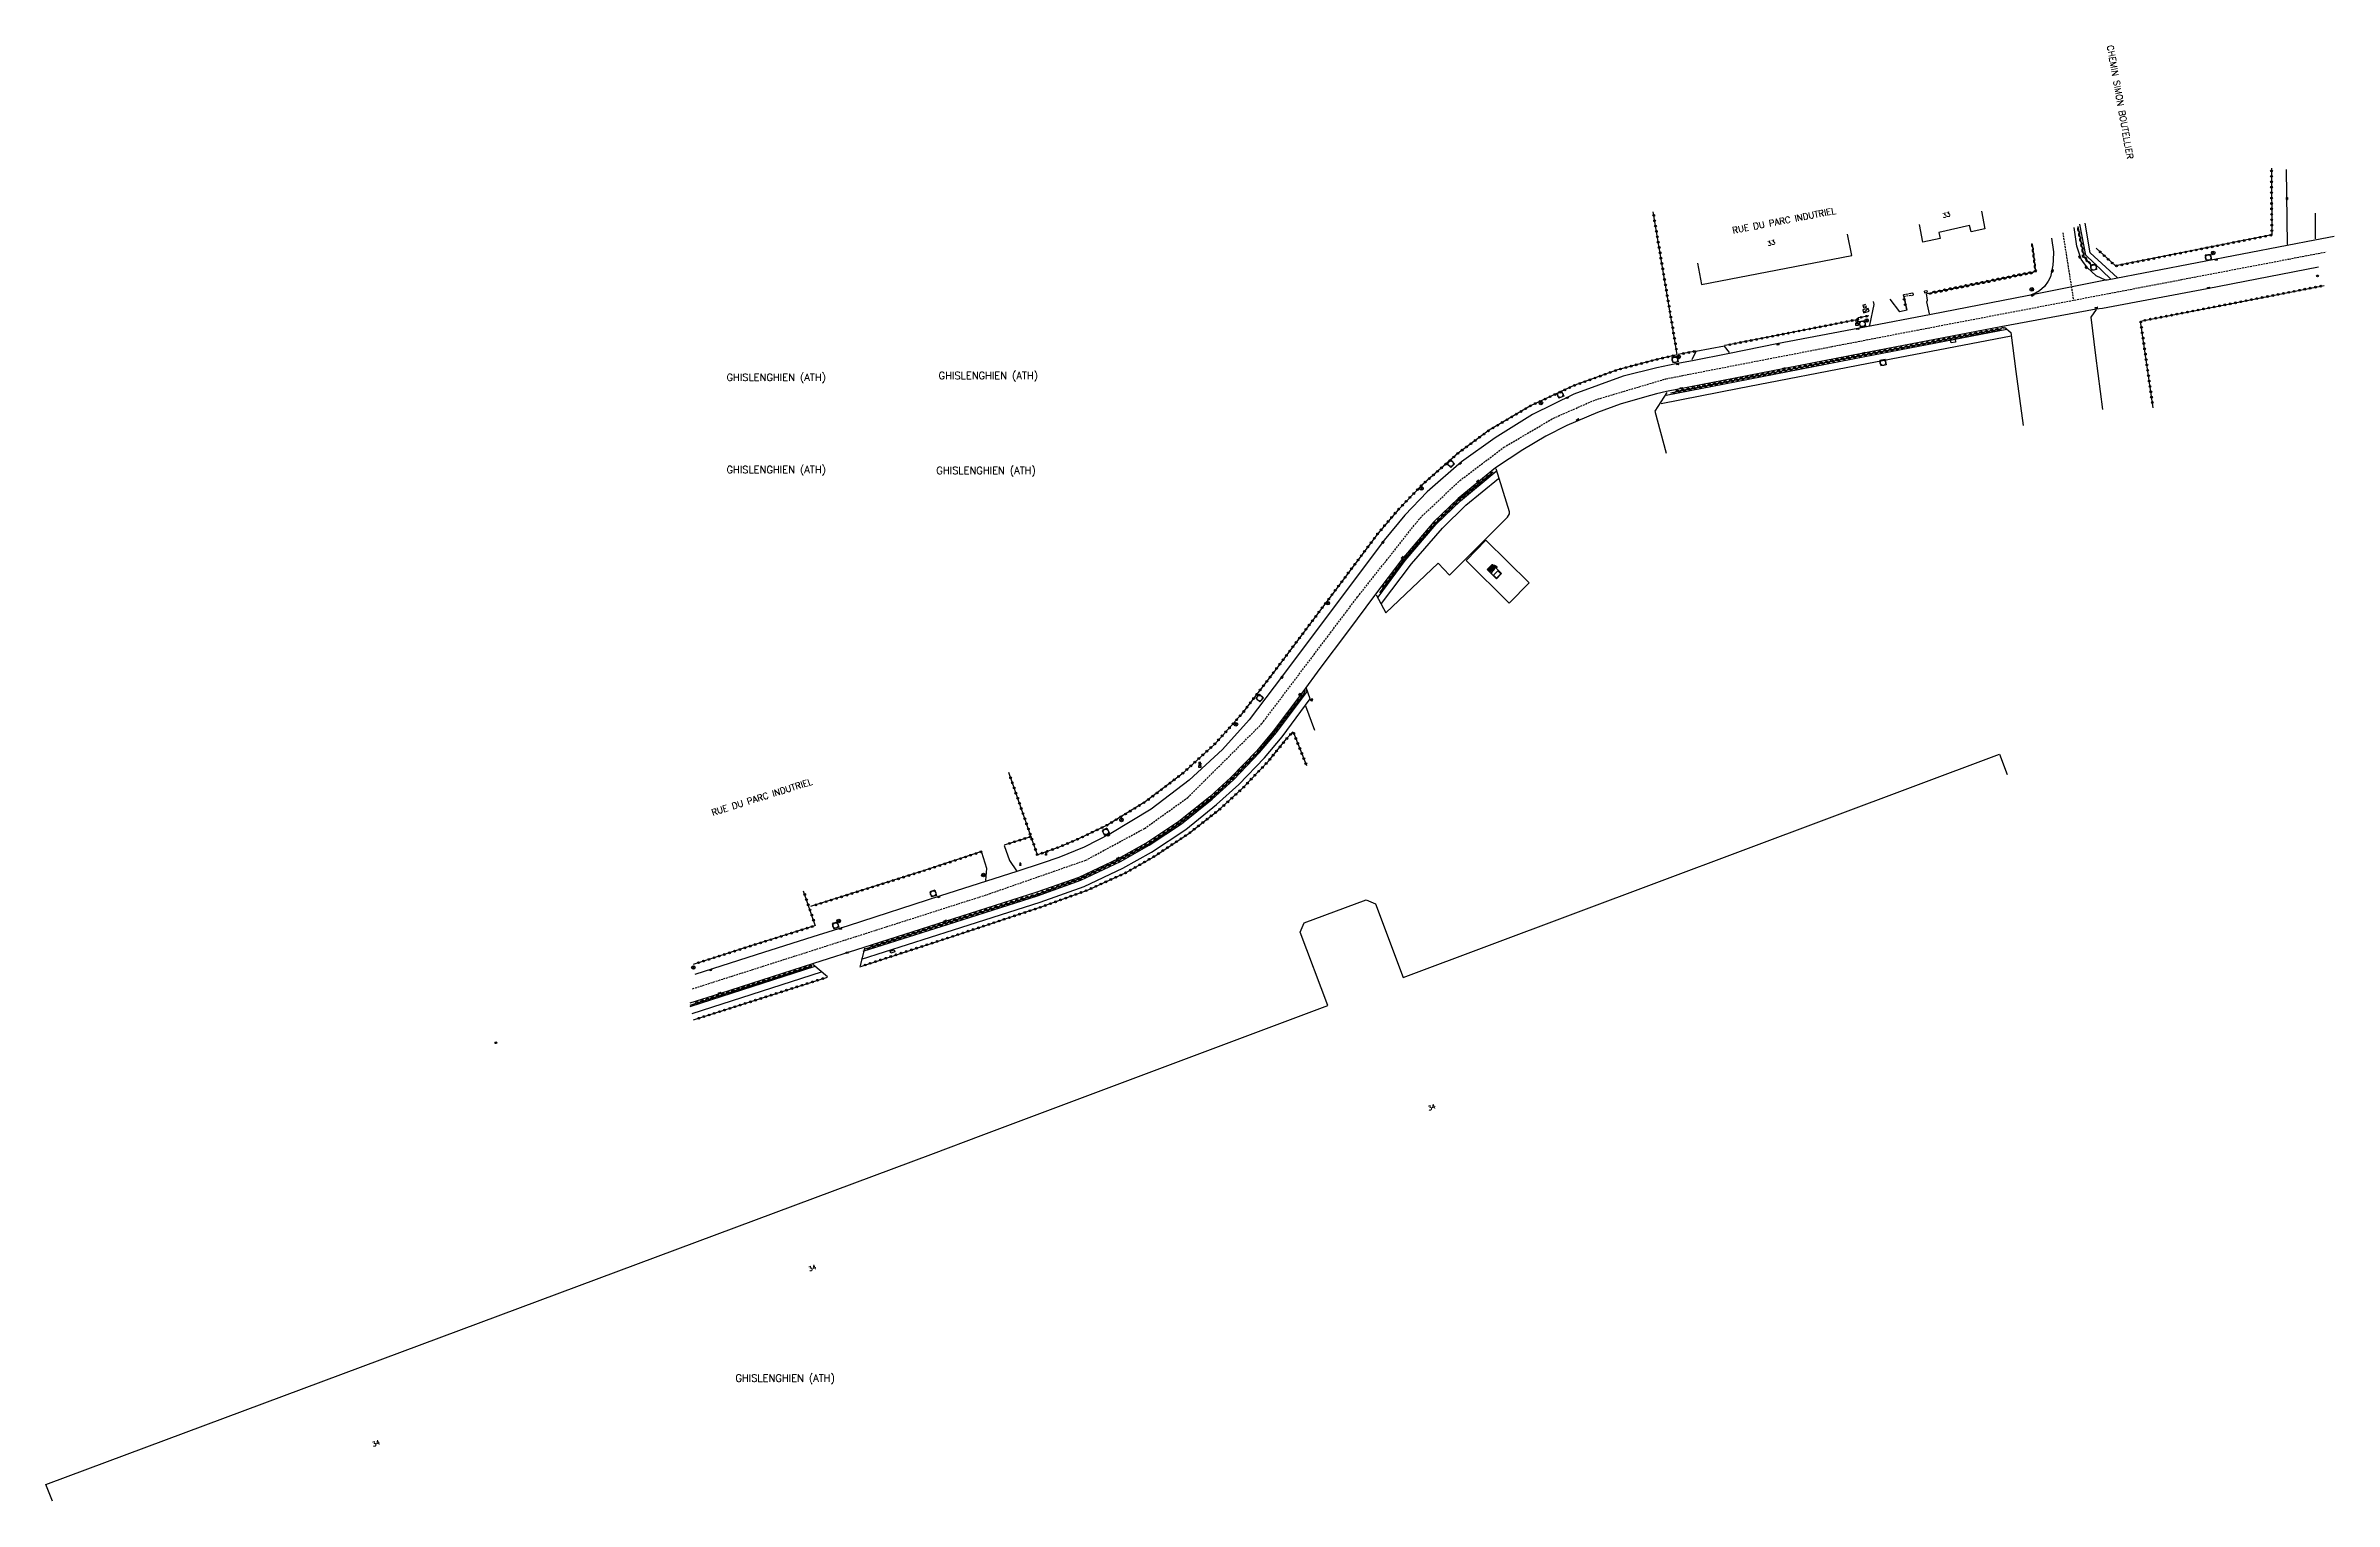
# Model space of a CAD drawing. Header units: millimetres. Extents: x 114000 to 115001, y 149000 to 149604.
# Drawn here: x 114267 to 114900, y 149202 to 149604 of the extents above; entities that cross this region are included whole.
import ezdxf
from ezdxf.enums import TextEntityAlignment as Align

# ---------------------------------------------------------------- set-up
doc = ezdxf.new("R2010")
doc.units = ezdxf.units.MM
doc.linetypes.add('DASHED', pattern=[0.75, 0.5, -0.25])
doc.layers.get('0').update_dxf_attribs({"linetype": 'CONTINUOUS'})
for name, color, linetype in [('W0001', 6, 'DASHED'), ('W0008', 7, 'CONTINUOUS'), ('W0014', 7, 'CONTINUOUS'), ('W0017', 7, 'CONTINUOUS'), ('W0100', 7, 'CONTINUOUS'), ('W0112', 1, 'DASHED'), ('W0310', 3, 'CONTINUOUS'), ('W0322', 7, 'CONTINUOUS'), ('W0400', 7, 'CONTINUOUS'), ('W0412', 7, 'CONTINUOUS'), ('W0420', 7, 'CONTINUOUS'), ('W0421', 7, 'CONTINUOUS'), ('W0425', 7, 'CONTINUOUS'), ('W0432', 7, 'CONTINUOUS'), ('W0469', 7, 'CONTINUOUS'), ('W0856', 7, 'CONTINUOUS'), ('W0925', 7, 'CONTINUOUS'), ('W0980', 7, 'CONTINUOUS'), ('W0989', 7, 'CONTINUOUS'), ('W0991', 7, 'CONTINUOUS')]:
    doc.layers.add(name, color=color, linetype=linetype)
doc.styles.get("Standard").update_dxf_attribs({"font": 'romans.shx', "width": 0.85})

msp = doc.modelspace()

# ---------------------------------------------------------------- texts
at = {"layer": 'W0980'}
for p in [(114469.13, 149512.37), (114527.81, 149512.85), (114469.13, 149486.84), (114527.19, 149486.61), (114471.61, 149235.61)]:
    msp.add_text('GHISLENGHIEN (ATH)', height=2, dxfattribs=at).set_placement(p, align=Align.MIDDLE)
at = {"layer": 'W0989'}
for s, rotation, p in [('CHEMIN SIMON BOUTELLIER', 280.07505, (114838.08, 149604.37)), ('RUE DU PARC INDUTRIEL', 10.91251, (114733.62, 149553.11)), ('RUE DU PARC INDUTRIEL', 17.40803, (114451.3, 149392.07))]:
    msp.add_text(s, height=1.75, rotation=rotation, dxfattribs=at).set_placement(p, align=Align.MIDDLE_LEFT)
at = {"layer": 'W0991'}
for s, rotation, p in [('33', 15, (114792.96, 149556.84)), ('33', 15, (114744.54, 149549.08)), ('34', 22, (114650.68, 149310.07)), ('34', 22, (114479.33, 149265.63)), ('34', 22, (114358.69, 149217.13))]:
    msp.add_text(s, height=1.25, rotation=rotation, dxfattribs=at).set_placement(p, align=Align.CENTER)

# ---------------------------------------------------------------- blocks, each defined once
blk = doc.blocks.new('t432')
at = {"flags": 128}
for points in [[(0.8, 0.8), (-0.8, 0.8)], [(-0.8, 0.8), (-0.8, 0)], [(0.8, 0.8), (-0.8, 0)], [(-0.8, 0), (0.8, 0)], [(-0.4, 2.1), (-0.4, 1.3)], [(-0.4, 1.3), (0.4, 1.3)], [(-0.39, 2.1), (0.41, 2.1)], [(0, 1.7), (0.4, 1.7)], [(0.4, 1.3), (0.4, 1.7)], [(0.8, 0), (0.8, 0.8)]]:
    blk.add_lwpolyline(points, dxfattribs=at)
blk = doc.blocks.new('T400')
for p, q in [((-0.15, 0.3), (0.15, 0.3)), ((-0.15, -0.25), (-0.15, 0.3)), ((-0.15, 0.15), (0.15, 0.15)), ((-0.15, 0), (0.15, 0)), ((0.15, 0.3), (0.15, -0.25)), ((-0.15, -0.15), (0.15, -0.15)), ((-0.15, -0.25), (-0.15, -0.3)), ((-0.15, -0.3), (0.15, -0.3)), ((0.15, -0.3), (0.15, -0.25))]:
    blk.add_line(p, q)
blk = doc.blocks.new('T420')
for p, q in [((0.75, 0.75), (-0.75, 0.75)), ((-0.75, 0.75), (-0.75, -0.75)), ((0.75, 0.75), (0.75, -0.75)), ((0.75, -0.75), (-0.75, -0.75))]:
    blk.add_line(p, q)
blk.add_ellipse((0, 0), major_axis=(-0.53, 0.53), ratio=1, start_param=3.926991, end_param=10.210176)
blk = doc.blocks.new('T469')
at = {"color": 0, "linetype": 'Continuous', "flags": 128}
for points in [[(-0.35, 0.35), (0.35, -0.35)], [(-0.35, -0.35), (0.35, 0.35)]]:
    blk.add_lwpolyline(points, dxfattribs=at)
at = {"color": 0, "linetype": 'Continuous'}
blk.add_circle((0, 0), 0.5, dxfattribs=at)
blk = doc.blocks.new('T412')
for p, q in [((-0.3, 1.2), (0.3, 1.2)), ((-0.3, 1.2), (-0.3, 0.6)), ((-0.3, 0.6), (0.3, 0.6)), ((-0.3, 0.3), (0.3, 0.3)), ((-0.3, -0.3), (-0.3, 0.3)), ((0, 0.9), (0.3, 0.9)), ((0.3, 0.9), (0.3, 0.6)), ((0.3, 0.3), (0.3, -0.3)), ((0.3, -0.3), (-0.3, -0.3))]:
    blk.add_line(p, q)
blk.add_ellipse((0, 0), major_axis=(0.212, 0.212), ratio=1, start_param=5.497787, end_param=11.780972)
blk = doc.blocks.new('T425')
for p, q in [((-0.15, 0.6), (0.15, 0.6)), ((-0.15, 0.6), (-0.15, 0.3)), ((-0.15, 0.3), (0.15, 0.3)), ((-0.15, 0.15), (0.15, 0.15)), ((-0.15, -0.15), (-0.15, 0.15)), ((0, 0.45), (0.15, 0.45)), ((0.15, 0.45), (0.15, 0.3)), ((0.15, 0.15), (0.15, -0.15)), ((0.15, -0.15), (-0.15, -0.15))]:
    blk.add_line(p, q)
blk.add_ellipse((0, 0), major_axis=(-0.106, 0.106), ratio=1, start_param=3.926991, end_param=10.210176)
blk = doc.blocks.new('T856')
for p, q in [((-0.125, 0), (0.125, 0)), ((0, 0.125), (0, -0.125))]:
    blk.add_line(p, q)
blk.add_ellipse((0, 0), major_axis=(-0.177, 0.177), ratio=1, start_param=3.9269908, end_param=10.2101761)
blk = doc.blocks.new('T925')
for p, q in [((-1.030302, 1.81818), (-0.90909, 1.81818)), ((-1.030302, 1.81818), (-1.030302, -1.81818)), ((-0.90909, 1.81818), (0.90909, 1.81818)), ((-0.90909, 1.696968), (0.90909, 1.696968)), ((-0.90909, 0.787878), (-0.90909, 1.696968)), ((0.90909, 0.787878), (-0.90909, 0.787878)), ((-0.787878, 1.575756), (0.787878, 1.575756)), ((-0.787878, 1.333332), (-0.787878, 1.575756)), ((0.787878, 1.333332), (-0.787878, 1.333332)), ((-0.787878, 1.151514), (0.787878, 1.151514)), ((-0.787878, 0.90909), (-0.787878, 1.151514)), ((0.787878, 0.90909), (-0.787878, 0.90909)), ((0.787878, 1.575756), (0.787878, 1.333332)), ((0.787878, 1.151514), (0.787878, 0.90909)), ((0.90909, 1.81818), (1.030302, 1.81818)), ((0.90909, 1.696968), (0.90909, 0.787878)), ((1.030302, 1.81818), (1.030302, -1.81818)), ((1.030302, 1.51515), (1.272726, 1.21212)), ((1.21212, 1.151514), (1.030302, 1.393938)), ((1.151514, 1.272726), (1.030302, 1.151514)), ((1.030302, 1.151514), (1.21212, 0.969696)), ((1.151514, 1.21212), (1.090908, 1.151514)), ((1.090908, 1.151514), (1.21212, 1.030302)), ((1.272726, 0.727272), (1.21212, 1.151514)), ((1.21212, 1.030302), (1.21212, 1.090908)), ((1.272726, 1.21212), (1.454544, 0.727272)), ((1.454544, 0.727272), (1.272726, 0.727272)), ((1.333332, 0.727272), (1.333332, 0.242424)), ((1.393938, 0.727272), (1.393938, 0.242424)), ((1.030302, -1.81818), (-1.030302, -1.81818)), ((-0.848484, -0.484848), (0.848484, -0.484848)), ((-0.848484, -1.696968), (-0.848484, -0.484848)), ((0.848484, -1.696968), (-0.848484, -1.696968)), ((0.848484, -0.484848), (0.848484, -1.696968))]:
    blk.add_line(p, q)
for major_axis, ratio in [((-1.939392, 0), 0.1875), ((-1.878786, 0), 0.16129)]:
    blk.add_ellipse((1.030302, 0.242424), major_axis=major_axis, ratio=ratio, start_param=4.7123889804, end_param=6.2831853072)
blk = doc.blocks.new('t310o')
at = {"color": 0, "linetype": 'Continuous'}
for centre, start, end in [((-0.5, 0.38), 216.8699, 323.1304), ((0.5, -0.37), 36.8699, 143.1303)]:
    blk.add_arc(centre, 0.625, start, end, dxfattribs=at)
blk = doc.blocks.new('t322o')
at = {"color": 0, "linetype": 'Continuous'}
for radius in [0.25, 0.15]:
    blk.add_circle((0, 0), radius, dxfattribs=at)

# ---------------------------------------------------------------- linework, layer by layer
at = {"layer": 'W0001'}
for points in [[(114824.99, 149552.47), (114827.95, 149533.83)], [(114446, 149343.42), (114527.37, 149369.43), (114554.75, 149378.97), (114571.03, 149387.76), (114582.96, 149396.29), (114603.41, 149416.65), (114629.95, 149451.81), (114647.21, 149473.58), (114658.17, 149483.91), (114670.39, 149493.16), (114684.09, 149501.2), (114695.62, 149506.26), (114715.23, 149512.1), (114740.35, 149517), (114784.74, 149525.57), (114887.55, 149545.22), (114897.89, 149547.21)]]:
    msp.add_lwpolyline(points, dxfattribs=at)
at = {"layer": 'W0008'}
for points in [[(114900.08, 149551.46), (114894.71, 149550.42), (114887.09, 149548.96), (114837.25, 149539.36), (114836.78, 149539.37), (114815.13, 149535.01), (114788.58, 149529.86), (114770.26, 149526.33), (114745.91, 149521.72), (114732.84, 149519.1), (114722.58, 149517.11), (114717.99, 149516.21), (114712.73, 149515.16), (114703.4, 149512.79), (114689.76, 149507.83), (114678.32, 149502.23), (114667.95, 149495.75), (114658.69, 149489.09), (114649.21, 149480.85), (114643.04, 149474.39), (114637.26, 149467.5), (114609.15, 149429.94), (114599.95, 149417.77), (114592.61, 149409.56), (114583.37, 149401.11), (114572.85, 149393.07), (114561.66, 149386.36), (114554.27, 149382.61), (114547.35, 149379.74), (114542.74, 149378.11), (114535.67, 149375.81), (114514.54, 149369.08), (114489.03, 149360.79), (114479.25, 149357.78), (114463.59, 149352.79), (114446.64, 149347.35)], [(114821.86, 149550.99), (114822.4, 149547.25), (114822.38, 149544.91), (114822.27, 149543.5), (114821.61, 149540.31), (114820.98, 149539.08), (114819.92, 149537.58), (114818.54, 149536.38), (114817.45, 149535.74), (114815.79, 149535.14)], [(114836.78, 149539.37), (114834.27, 149540.57), (114831.74, 149542.84), (114830.1, 149545.2), (114828.84, 149548.81), (114828.11, 149553.95)], [(114895.71, 149542.96), (114864.89, 149536.95), (114835.95, 149531.56), (114834.21, 149531.33), (114807.89, 149526.49), (114769.43, 149519.08), (114734.42, 149512.25), (114715.35, 149508.56), (114712.61, 149507.94), (114709.3, 149507.06), (114702.61, 149505.07), (114696.29, 149502.82), (114687.81, 149499.17), (114681.98, 149496.19), (114675.67, 149492.49), (114668.07, 149487.43), (114657.72, 149479.01), (114651.03, 149472.53), (114642.15, 149462.12), (114634.93, 149452.52), (114627.14, 149442.15), (114619.54, 149431.97), (114614.8, 149425.54), (114606.56, 149414.69), (114602.06, 149409.24), (114594.78, 149401.72), (114589.1, 149396.51), (114580.49, 149389.68), (114571.97, 149383.93), (114563.74, 149379.39), (114552.8, 149374.18), (114541.19, 149370.1), (114515.9, 149362.04), (114493.39, 149354.84), (114479.47, 149350.4), (114453.45, 149342.04), (114445.25, 149339.45)]]:
    msp.add_lwpolyline(points, dxfattribs=at)
at = {"layer": 'W0014'}
for points in [[(114838.21, 149539.7), (114831.41, 149546.33), (114829.71, 149554.83)], [(114840.12, 149540.06), (114832.54, 149546.94), (114831.16, 149555.11)], [(114713.88, 149505.26), (114735.46, 149509.52), (114770.77, 149516.36), (114810.74, 149523.95)], [(114715.26, 149507.57), (114734.77, 149511.39), (114770.24, 149518.29), (114809.5, 149525.81)], [(114635.59, 149451.71), (114643.14, 149461.85), (114651.64, 149471.88), (114658.42, 149478.31), (114668.25, 149486.51)], [(114636.54, 149449.97), (114644.87, 149460.92), (114653.39, 149470.75), (114659.89, 149477.11), (114668.89, 149484.53)], [(114492.74, 149351.62), (114518.14, 149359.72), (114542.13, 149367.32), (114554.34, 149371.67), (114565.01, 149376.73), (114572.98, 149381.22), (114582.42, 149387.45), (114590.95, 149394.33), (114597.05, 149399.87), (114604.21, 149407.26), (114609.05, 149413.06), (114616.82, 149423.58)], [(114493.23, 149353.77), (114516.77, 149361.31), (114541.45, 149369.13), (114553.35, 149373.49), (114564.38, 149378.64), (114572.33, 149383.09), (114581.24, 149389), (114589.69, 149395.81), (114595.59, 149401.23), (114602.8, 149408.71), (114607.48, 149414.3), (114616.07, 149425.74)], [(114445.33, 149338.51), (114479.87, 149349.62)], [(114445.9, 149336.59), (114481.66, 149348.06)]]:
    msp.add_lwpolyline(points, dxfattribs=at)
at = {"layer": 'W0017'}
for points in [[(114886.74, 149569.93), (114887.06, 149549.19)], [(114894.94, 149550.78), (114894.93, 149557.87)], [(114772.54, 149533.45), (114772.77, 149532.66), (114771.55, 149526.95), (114771.47, 149526.82)], [(114781.15, 149534.58), (114781.85, 149531.11), (114779.93, 149530.57), (114777.22, 149534.14)], [(114788.14, 149530.09), (114787.38, 149533.37), (114787.55, 149533.87), (114787.26, 149535.65)], [(114834.2, 149531.23), (114832.71, 149529.13), (114834.05, 149518.5), (114835.94, 149503.62)], [(114808.84, 149526.36), (114810.6, 149524.92), (114812.05, 149514.09), (114814.04, 149499.22)], [(114732.77, 149519.34), (114731.47, 149521.11), (114723.52, 149519.64), (114722.43, 149517.38)], [(114715.49, 149508.35), (114712.2, 149503.18), (114715.33, 149491.57)], [(114635.09, 149452.36), (114637.75, 149447.34), (114652.26, 149461.12), (114655.37, 149457.81), (114671.4, 149473.86), (114671.97, 149474.71), (114671.95, 149475.35), (114668.26, 149487.16)], [(114616.82, 149423.58), (114615.71, 149426.77)], [(114615.52, 149421.62), (114618.01, 149414.89)], [(114527.16, 149373.4), (114527.38, 149376.69), (114526.03, 149381.06)], [(114532.17, 149383.03), (114533.62, 149378.88), (114535.62, 149376.05)], [(114493.55, 149354.65), (114492.39, 149349.73)], [(114483.29, 149346.76), (114479.3, 149350.08)]]:
    msp.add_lwpolyline(points, dxfattribs=at)
at = {"layer": 'W0100'}
for points in [[(114802.52, 149558.44), (114803.48, 149553.53), (114799.61, 149552.71), (114799.17, 149554.52), (114790.75, 149552.59), (114791.08, 149550.9), (114786.32, 149549.89), (114785.36, 149554.8)], [(114723.96, 149544.1), (114725.09, 149538.21), (114766.63, 149546.2), (114765.49, 149552.09)], [(114268.96, 149201.7), (114267.1, 149206.34), (114512.64, 149297.82), (114525.79, 149302.88), (114621.73, 149338.77), (114614.07, 149359.1), (114615.2, 149361.64), (114632.33, 149368.05), (114634.86, 149366.89), (114642.52, 149346.56), (114807.5, 149408.32), (114809.6, 149402.7)]]:
    msp.add_lwpolyline(points, dxfattribs=at)
msp.add_lwpolyline([(114665.4, 149467.46), (114659.95, 149461.85), (114671.83, 149450.09), (114677.43, 149455.69)], close=True, dxfattribs=at)
at = {"layer": 'W0112'}
msp.add_lwpolyline([(114783.61, 149535.18), (114782.99, 149535.06), (114782.96, 149535.17), (114781.07, 149534.81), (114780.96, 149535.4), (114783.39, 149535.86), (114783.42, 149535.76), (114783.49, 149535.77)], close=True, dxfattribs=at)
msp.add_lwpolyline([(114786.74, 149536.43), (114787.37, 149536.55), (114787.49, 149535.93), (114786.86, 149535.81), (114786.74, 149536.43)], dxfattribs=at)
at = {"layer": 'W0310'}
for points in [[(114816.5, 149549.46), (114817.47, 149541.72), (114787.42, 149535.6)], [(114829.16, 149554.22), (114830.79, 149545.87), (114832.97, 149543.38)], [(114716.45, 149508.24), (114734.65, 149511.84), (114770.03, 149518.7), (114807.96, 149525.89)], [(114667.18, 149485.99), (114658.16, 149478.77), (114651.42, 149472.12), (114642.71, 149462.13), (114635.99, 149452.95)], [(114493.75, 149354.42), (114515.99, 149361.54), (114541.28, 149369.48), (114553.23, 149373.88), (114564.05, 149379.05), (114572.26, 149383.53), (114581.06, 149389.47), (114589.6, 149396.24), (114595.24, 149401.52), (114602.57, 149408.94), (114607.12, 149414.57), (114615.21, 149425.08)], [(114445.29, 149338.91), (114478.96, 149349.7)]]:
    msp.add_lwpolyline(points, dxfattribs=at)
at = {"layer": 'W0322'}
for points in [[(114882.7, 149570.31), (114882.8, 149551.87), (114839.6, 149543.29), (114834.27, 149548.18)], [(114718.35, 149518.83), (114711.69, 149558.27)], [(114849.98, 149504.05), (114846.52, 149528.05), (114868.4, 149532.26), (114897.34, 149537.93)], [(114771.32, 149529.53), (114768.55, 149528.96), (114768.35, 149528.92), (114768.46, 149528.54), (114731.62, 149521.29), (114731.43, 149521.26)], [(114780.91, 149535.02), (114781.74, 149531.14)], [(114718.37, 149518.74), (114712.24, 149517.33), (114701.84, 149514.59), (114689.76, 149510.2), (114677.8, 149504.63), (114666.33, 149497.86), (114657.8, 149491.57), (114647.63, 149482.61), (114641.14, 149475.87), (114635.65, 149469.42), (114606.97, 149431.24), (114597.87, 149419.34), (114590.42, 149411.09), (114581.32, 149402.77), (114571.21, 149395.09), (114560.87, 149388.76), (114552.79, 149384.88), (114547.43, 149382.61), (114541.37, 149380.45), (114540.03, 149384.3), (114533.46, 149403.19)], [(114723.37, 149519.7), (114718.59, 149518.82)], [(114492.29, 149349.52), (114519.03, 149358.27), (114542.45, 149366.03), (114555.27, 149370.7), (114565.77, 149375.47), (114573.54, 149379.94), (114583.38, 149386.44), (114591.96, 149393.18), (114598.3, 149399.05), (114605.26, 149406.36), (114610.26, 149412.49), (114611.96, 149414.34), (114612.1, 149414.49), (114615.8, 149405.2)], [(114539.49, 149385.46), (114532.22, 149383.16)], [(114525.93, 149381.33), (114510.38, 149376.17), (114478.63, 149366.14)], [(114479.92, 149360.96), (114476.71, 149370.43)], [(114479.97, 149360.89), (114462.14, 149355.25), (114446.2, 149350.17)], [(114446.29, 149334.79), (114483.31, 149346.64)]]:
    msp.add_lwpolyline(points, dxfattribs=at)
at = {"layer": 'W0421'}
msp.add_lwpolyline([(114795.19, 149523.04), (114795.35, 149522.26), (114794.14, 149522.01), (114793.98, 149522.79), (114795.19, 149523.04)], dxfattribs=at)
msp.add_lwpolyline([(114500.63, 149353.81), (114501.78, 149354.18), (114501.95, 149353.65), (114500.8, 149353.29)], close=True, dxfattribs=at)

# ---------------------------------------------------------------- block references
at = {"layer": 'W0310'}
for p, rotation in [((114816.62, 149548.5), 277.1274951122563), ((114829.41, 149552.93), 281.0490019566946), ((114829.7, 149551.46), 281.0490019566946), ((114829.98, 149549.98), 281.0490019566946), ((114830.27, 149548.51), 281.0490019566946), ((114816.81, 149541.59), 191.5100087720154), ((114816.81, 149547.01), 277.1274951122563), ((114816.99, 149545.53), 277.1274951122563), ((114817.18, 149544.04), 277.1274951122563), ((114817.37, 149542.55), 277.1274951122563), ((114830.56, 149547.04), 281.0490019566946), ((114830.99, 149545.64), 311.2566335793294), ((114831.98, 149544.51), 311.2566335793294), ((114788.89, 149535.9), 191.5100087720154), ((114790.36, 149536.2), 191.5100087720154), ((114791.83, 149536.5), 191.5100087720154), ((114793.3, 149536.8), 191.5100087720154), ((114794.77, 149537.1), 191.5100087720154), ((114796.24, 149537.4), 191.5100087720154), ((114797.71, 149537.7), 191.5100087720154), ((114799.18, 149538), 191.5100087720154), ((114800.65, 149538.3), 191.5100087720154), ((114802.12, 149538.6), 191.5100087720154), ((114803.59, 149538.9), 191.5100087720154), ((114805.06, 149539.19), 191.5100087720154), ((114806.53, 149539.49), 191.5100087720154), ((114808, 149539.79), 191.5100087720154), ((114809.47, 149540.09), 191.5100087720154), ((114810.94, 149540.39), 191.5100087720154), ((114812.41, 149540.69), 191.5100087720154), ((114813.88, 149540.99), 191.5100087720154), ((114815.35, 149541.29), 191.5100087720154), ((114791.55, 149522.78), 10.74226763552244), ((114793.02, 149523.06), 10.74226763552244), ((114794.5, 149523.34), 10.74226763552244), ((114795.97, 149523.62), 10.74226763552244), ((114797.44, 149523.9), 10.74226763552244), ((114798.92, 149524.18), 10.74226763552244), ((114800.39, 149524.46), 10.74226763552244), ((114801.87, 149524.74), 10.74226763552244), ((114803.34, 149525.02), 10.74226763552244), ((114804.81, 149525.3), 10.74226763552244), ((114806.29, 149525.58), 10.74226763552244), ((114807.76, 149525.86), 10.74226763552244), ((114757.66, 149516.3), 10.97513612764318), ((114759.14, 149516.59), 10.97513612764318), ((114760.61, 149516.87), 10.97513612764318), ((114762.08, 149517.16), 10.97513612764318), ((114763.55, 149517.44), 10.97513612764318), ((114765.03, 149517.73), 10.97513612764318), ((114766.5, 149518.01), 10.97513612764318), ((114767.97, 149518.3), 10.97513612764318), ((114769.44, 149518.58), 10.97513612764318), ((114770.92, 149518.87), 10.74226763552244), ((114772.39, 149519.15), 10.74226763552244), ((114773.87, 149519.43), 10.74226763552244), ((114775.34, 149519.71), 10.74226763552244), ((114776.81, 149519.99), 10.74226763552244), ((114778.29, 149520.26), 10.74226763552244), ((114779.76, 149520.54), 10.74226763552244), ((114781.23, 149520.82), 10.74226763552244), ((114782.71, 149521.1), 10.74226763552244), ((114784.18, 149521.38), 10.74226763552244), ((114785.66, 149521.66), 10.74226763552244), ((114787.13, 149521.94), 10.74226763552244), ((114788.6, 149522.22), 10.74226763552244), ((114790.08, 149522.5), 10.74226763552244), ((114725.27, 149509.98), 11.18634436884794), ((114726.75, 149510.27), 11.18634436884794), ((114728.22, 149510.57), 11.18634436884794), ((114729.69, 149510.86), 11.18634436884794), ((114731.16, 149511.15), 11.18634436884794), ((114732.63, 149511.44), 11.18634436884794), ((114734.1, 149511.73), 11.18634436884794), ((114735.58, 149512.02), 10.97513612764318), ((114737.05, 149512.3), 10.97513612764318), ((114738.52, 149512.59), 10.97513612764318), ((114739.99, 149512.87), 10.97513612764318), ((114741.47, 149513.16), 10.97513612764318), ((114742.94, 149513.44), 10.97513612764318), ((114744.41, 149513.73), 10.97513612764318), ((114745.88, 149514.02), 10.97513612764318), ((114747.36, 149514.3), 10.97513612764318), ((114748.83, 149514.59), 10.97513612764318), ((114750.3, 149514.87), 10.97513612764318), ((114751.77, 149515.16), 10.97513612764318), ((114753.25, 149515.44), 10.97513612764318), ((114754.72, 149515.73), 10.97513612764318), ((114756.19, 149516.01), 10.97513612764318), ((114717.92, 149508.53), 11.18634436884794), ((114719.39, 149508.82), 11.18634436884794), ((114720.86, 149509.11), 11.18634436884794), ((114722.33, 149509.4), 11.18634436884794), ((114723.8, 149509.69), 11.18634436884794), ((114665.5, 149484.65), 218.6490483644606), ((114666.67, 149485.58), 218.6490483644606), ((114657.38, 149478), 224.6354302329881), ((114658.47, 149479.03), 218.6490483644606), ((114659.65, 149479.96), 218.6490483644606), ((114660.82, 149480.9), 218.6490483644606), ((114661.99, 149481.84), 218.6490483644606), ((114663.16, 149482.77), 218.6490483644606), ((114664.33, 149483.71), 218.6490483644606), ((114651.01, 149471.65), 228.9387737391257), ((114652.04, 149472.73), 224.6354302329881), ((114653.11, 149473.79), 224.6354302329881), ((114654.18, 149474.84), 224.6354302329881), ((114655.24, 149475.89), 224.6354302329881), ((114656.31, 149476.95), 224.6354302329881), ((114646.08, 149465.99), 228.9387737391257), ((114647.07, 149467.12), 228.9387737391257), ((114648.05, 149468.25), 228.9387737391257), ((114649.04, 149469.39), 228.9387737391257), ((114650.02, 149470.52), 228.9387737391257), ((114640.42, 149459), 233.7507271547903), ((114641.31, 149460.21), 233.7507271547903), ((114642.2, 149461.42), 233.7507271547903), ((114643.13, 149462.6), 228.9387737391257), ((114644.11, 149463.73), 228.9387737391257), ((114645.1, 149464.86), 228.9387737391257), ((114636.88, 149454.16), 233.7507271547903), ((114637.76, 149455.37), 233.7507271547903), ((114638.65, 149456.58), 233.7507271547903), ((114639.54, 149457.79), 233.7507271547903), ((114612.4, 149421.42), 52.40909241339205), ((114613.31, 149422.61), 52.40909241339205), ((114614.23, 149423.8), 52.40909241339205), ((114615.14, 149424.99), 52.40909241339205), ((114607.82, 149415.48), 52.40909241339205), ((114608.74, 149416.67), 52.40909241339205), ((114609.65, 149417.86), 52.40909241339205), ((114610.57, 149419.05), 52.40909241339205), ((114611.48, 149420.24), 52.40909241339205), ((114602.14, 149408.5), 45.34913697125429), ((114603.13, 149409.63), 51.07844755230119), ((114604.07, 149410.8), 51.07844755230119), ((114605.01, 149411.96), 51.07844755230119), ((114605.96, 149413.13), 51.07844755230119), ((114606.9, 149414.3), 51.07844755230119), ((114595.82, 149402.1), 45.34913697125429), ((114596.87, 149403.17), 45.34913697125429), ((114597.93, 149404.24), 45.34913697125429), ((114598.98, 149405.3), 45.34913697125429), ((114600.03, 149406.37), 45.34913697125429), ((114601.09, 149407.44), 45.34913697125429), ((114589.24, 149395.96), 38.3942961195244), ((114590.36, 149396.95), 43.0884371625808), ((114591.46, 149397.98), 43.0884371625808), ((114592.55, 149399), 43.0884371625808), ((114593.65, 149400.03), 43.0884371625808), ((114594.74, 149401.05), 43.0884371625808), ((114581.01, 149389.44), 34.05199630949316), ((114582.19, 149390.37), 38.3942961195244), ((114583.36, 149391.3), 38.3942961195244), ((114584.54, 149392.23), 38.3942961195244), ((114585.72, 149393.16), 38.3942961195244), ((114586.89, 149394.09), 38.3942961195244), ((114588.07, 149395.03), 38.3942961195244), ((114572.31, 149383.56), 34.05199630949316), ((114573.55, 149384.4), 34.05199630949316), ((114574.8, 149385.24), 34.05199630949316), ((114576.04, 149386.08), 34.05199630949316), ((114577.28, 149386.92), 34.05199630949316), ((114578.53, 149387.76), 34.05199630949316), ((114579.77, 149388.6), 34.05199630949316), ((114560.36, 149377.29), 25.52820197735167), ((114561.72, 149377.93), 25.52820197735167), ((114563.07, 149378.58), 25.52820197735167), ((114564.41, 149379.25), 28.60489276413576), ((114565.73, 149379.97), 28.60489276413576), ((114567.05, 149380.68), 28.60489276413576), ((114568.36, 149381.4), 28.60489276413576), ((114569.68, 149382.12), 28.60489276413576), ((114571, 149382.84), 28.60489276413576), ((114545.16, 149370.91), 20.21706602234321), ((114546.57, 149371.43), 20.21706602234321), ((114547.98, 149371.95), 20.21706602234321), ((114549.39, 149372.47), 20.21706602234321), ((114550.79, 149372.98), 20.21706602234321), ((114552.2, 149373.5), 20.21706602234321), ((114553.59, 149374.06), 25.52820197735167), ((114554.95, 149374.7), 25.52820197735167), ((114556.3, 149375.35), 25.52820197735167), ((114557.66, 149376), 25.52820197735167), ((114559.01, 149376.64), 25.52820197735167), ((114525.19, 149364.43), 17.43059828263409), ((114526.62, 149364.88), 17.43059828263409), ((114528.05, 149365.33), 17.43059828263409), ((114529.49, 149365.78), 17.43059828263409), ((114530.92, 149366.23), 17.43059828263409), ((114532.35, 149366.68), 17.43059828263409), ((114533.78, 149367.13), 17.43059828263409), ((114535.21, 149367.58), 17.43059828263409), ((114536.64, 149368.03), 17.43059828263409), ((114538.07, 149368.47), 17.43059828263409), ((114539.5, 149368.92), 17.43059828263409), ((114540.93, 149369.37), 17.43059828263409), ((114542.35, 149369.87), 20.21706602234321), ((114543.76, 149370.39), 20.21706602234321), ((114505.18, 149358.08), 17.75118265607639), ((114506.6, 149358.54), 17.75118265607639), ((114508.03, 149358.99), 17.75118265607639), ((114509.46, 149359.45), 17.75118265607639), ((114510.89, 149359.91), 17.75118265607639), ((114512.32, 149360.37), 17.75118265607639), ((114513.75, 149360.82), 17.75118265607639), ((114515.18, 149361.28), 17.75118265607639), ((114516.61, 149361.73), 17.43059828263409), ((114518.04, 149362.18), 17.43059828263409), ((114519.47, 149362.63), 17.43059828263409), ((114520.9, 149363.08), 17.43059828263409), ((114522.33, 149363.53), 17.43059828263409), ((114523.76, 149363.98), 17.43059828263409), ((114495.18, 149354.88), 17.75118265607639), ((114496.6, 149355.34), 17.75118265607639), ((114498.03, 149355.79), 17.75118265607639), ((114499.46, 149356.25), 17.75118265607639), ((114500.89, 149356.71), 17.75118265607639), ((114502.32, 149357.16), 17.75118265607639), ((114503.75, 149357.62), 17.75118265607639), ((114465.29, 149345.32), 17.75782021148425), ((114466.72, 149345.78), 17.75782021148425), ((114468.14, 149346.23), 17.75782021148425), ((114469.57, 149346.69), 17.75782021148425), ((114471, 149347.15), 17.75782021148425), ((114472.43, 149347.61), 17.75782021148425), ((114473.86, 149348.06), 17.75782021148425), ((114475.29, 149348.52), 17.75782021148425), ((114476.72, 149348.98), 17.75782021148425), ((114478.14, 149349.44), 17.75782021148425), ((114446.72, 149339.37), 17.75782021148425), ((114448.15, 149339.83), 17.75782021148425), ((114449.57, 149340.29), 17.75782021148425), ((114451, 149340.74), 17.75782021148425), ((114452.43, 149341.2), 17.75782021148425), ((114453.86, 149341.66), 17.75782021148425), ((114455.29, 149342.12), 17.75782021148425), ((114456.72, 149342.57), 17.75782021148425), ((114458.15, 149343.03), 17.75782021148425), ((114459.57, 149343.49), 17.75782021148425), ((114461, 149343.95), 17.75782021148425), ((114462.43, 149344.4), 17.75782021148425), ((114463.86, 149344.86), 17.75782021148425)]:
    msp.add_blockref('t310o', p, dxfattribs=dict(at, rotation=rotation))
at = {"layer": 'W0322'}
for p, rotation in [((114882.71, 149569.58), 270.3072659641277), ((114882.72, 149568.08), 270.3072659641277), ((114882.72, 149566.58), 270.3072659641277), ((114882.73, 149565.08), 270.3072659641277), ((114882.74, 149563.58), 270.3072659641277), ((114882.75, 149562.08), 270.3072659641277), ((114711.85, 149557.28), 99.58544012670215), ((114712.1, 149555.8), 99.58544012670215), ((114882.76, 149560.58), 270.3072659641277), ((114882.76, 149559.08), 270.3072659641277), ((114882.77, 149557.58), 270.3072659641277), ((114882.78, 149556.08), 270.3072659641277), ((114882.79, 149554.58), 270.3072659641277), ((114712.35, 149554.33), 99.58544012670215), ((114712.6, 149552.85), 99.58544012670215), ((114712.85, 149551.37), 99.58544012670215), ((114713.1, 149549.89), 99.58544012670215), ((114713.35, 149548.41), 99.58544012670215), ((114864.87, 149548.31), 191.2307350642079), ((114866.34, 149548.6), 191.2307350642079), ((114867.81, 149548.89), 191.2307350642079), ((114869.29, 149549.18), 191.2307350642079), ((114870.76, 149549.47), 191.2307350642079), ((114872.23, 149549.77), 191.2307350642079), ((114873.7, 149550.06), 191.2307350642079), ((114875.17, 149550.35), 191.2307350642079), ((114876.64, 149550.64), 191.2307350642079), ((114878.11, 149550.94), 191.2307350642079), ((114879.58, 149551.23), 191.2307350642079), ((114881.06, 149551.52), 191.2307350642079), ((114882.53, 149551.81), 191.2307350642079), ((114882.8, 149553.08), 270.3072659641277), ((114713.6, 149546.93), 99.58544012670215), ((114713.85, 149545.45), 99.58544012670215), ((114714.1, 149543.97), 99.58544012670215), ((114714.35, 149542.49), 99.58544012670215), ((114835.37, 149547.17), 137.4473892150438), ((114836.48, 149546.15), 137.4473892150438), ((114837.58, 149545.14), 137.4473892150438), ((114838.69, 149544.12), 137.4473892150438), ((114839.86, 149543.34), 191.2307350642079), ((114841.33, 149543.63), 191.2307350642079), ((114842.8, 149543.92), 191.2307350642079), ((114844.27, 149544.22), 191.2307350642079), ((114845.74, 149544.51), 191.2307350642079), ((114847.22, 149544.8), 191.2307350642079), ((114848.69, 149545.09), 191.2307350642079), ((114850.16, 149545.38), 191.2307350642079), ((114851.63, 149545.68), 191.2307350642079), ((114853.1, 149545.97), 191.2307350642079), ((114854.57, 149546.26), 191.2307350642079), ((114856.04, 149546.55), 191.2307350642079), ((114857.52, 149546.85), 191.2307350642079), ((114858.99, 149547.14), 191.2307350642079), ((114860.46, 149547.43), 191.2307350642079), ((114861.93, 149547.72), 191.2307350642079), ((114863.4, 149548.01), 191.2307350642079), ((114714.6, 149541.01), 99.58544012670215), ((114714.85, 149539.54), 99.58544012670215), ((114715.1, 149538.06), 99.58544012670215), ((114715.35, 149536.58), 99.58544012670215), ((114884.56, 149535.43), 11.08195129021914), ((114886.03, 149535.72), 11.08195129021914), ((114887.5, 149536.01), 11.08195129021914), ((114888.97, 149536.29), 11.08195129021914), ((114890.45, 149536.58), 11.08195129021914), ((114891.92, 149536.87), 11.08195129021914), ((114893.39, 149537.16), 11.08195129021914), ((114894.86, 149537.45), 11.08195129021914), ((114896.33, 149537.73), 11.08195129021914), ((114715.6, 149535.1), 99.58544012670215), ((114715.85, 149533.62), 99.58544012670215), ((114716.1, 149532.14), 99.58544012670215), ((114716.35, 149530.66), 99.58544012670215), ((114716.6, 149529.18), 99.58544012670215), ((114769.2, 149529.1), 191.4775023140189), ((114770.67, 149529.39), 191.4775023140189), ((114781.11, 149534.07), 282.1311887250553), ((114781.43, 149532.6), 282.1311887250553), ((114852.16, 149529.14), 10.89597165454623), ((114853.64, 149529.42), 10.89597165454623), ((114855.11, 149529.71), 10.89597165454623), ((114856.58, 149529.99), 10.89597165454623), ((114858.05, 149530.27), 10.89597165454623), ((114859.53, 149530.56), 10.89597165454623), ((114861, 149530.84), 10.89597165454623), ((114862.47, 149531.12), 10.89597165454623), ((114863.95, 149531.41), 10.89597165454623), ((114865.42, 149531.69), 10.89597165454623), ((114866.89, 149531.97), 10.89597165454623), ((114868.37, 149532.26), 10.89597165454623), ((114869.84, 149532.55), 11.08195129021914), ((114871.31, 149532.83), 11.08195129021914), ((114872.78, 149533.12), 11.08195129021914), ((114874.25, 149533.41), 11.08195129021914), ((114875.73, 149533.7), 11.08195129021914), ((114877.2, 149533.99), 11.08195129021914), ((114878.67, 149534.28), 11.08195129021914), ((114880.14, 149534.56), 11.08195129021914), ((114881.61, 149534.85), 11.08195129021914), ((114883.09, 149535.14), 11.08195129021914), ((114716.85, 149527.7), 99.58544012670215), ((114717.1, 149526.22), 99.58544012670215), ((114717.35, 149524.74), 99.58544012670215), ((114717.6, 149523.27), 99.58544012670215), ((114740.26, 149522.99), 191.1338427649459), ((114741.73, 149523.28), 191.1338427649459), ((114743.2, 149523.57), 191.1338427649459), ((114744.67, 149523.86), 191.1338427649459), ((114746.15, 149524.15), 191.1338427649459), ((114747.62, 149524.44), 191.1338427649459), ((114749.09, 149524.73), 191.1338427649459), ((114750.56, 149525.02), 191.1338427649459), ((114752.03, 149525.31), 191.1338427649459), ((114753.5, 149525.6), 191.1338427649459), ((114754.98, 149525.89), 191.1338427649459), ((114756.45, 149526.18), 191.1338427649459), ((114757.92, 149526.47), 191.1338427649459), ((114759.39, 149526.76), 191.1338427649459), ((114760.86, 149527.05), 191.1338427649459), ((114762.34, 149527.34), 191.1338427649459), ((114763.81, 149527.63), 191.1338427649459), ((114765.28, 149527.92), 191.1338427649459), ((114766.75, 149528.21), 191.1338427649459), ((114768.22, 149528.5), 191.1338427649459), ((114846.56, 149527.8), 98.19996208324947), ((114846.77, 149526.32), 98.19996208324947), ((114846.98, 149524.83), 98.19996208324947), ((114847.2, 149523.35), 98.19996208324947), ((114847.74, 149528.29), 10.89597165454623), ((114849.22, 149528.57), 10.89597165454623), ((114850.69, 149528.85), 10.89597165454623), ((114709.93, 149516.72), 194.7977228926043), ((114711.38, 149517.11), 194.7977228926043), ((114712.84, 149517.47), 192.8913971163484), ((114714.3, 149517.8), 192.8913971163484), ((114715.76, 149518.14), 192.8913971163484), ((114717.22, 149518.47), 192.8913971163484), ((114717.85, 149521.79), 99.58544012670215), ((114718.1, 149520.31), 99.58544012670215), ((114720.06, 149519.09), 190.4230325288415), ((114721.54, 149519.36), 190.4230325288415), ((114723.01, 149519.63), 190.4230325288415), ((114732.9, 149521.54), 191.1338427649459), ((114734.37, 149521.83), 191.1338427649459), ((114735.84, 149522.12), 191.1338427649459), ((114737.32, 149522.41), 191.1338427649459), ((114738.79, 149522.7), 191.1338427649459), ((114847.41, 149521.86), 98.19996208324947), ((114847.63, 149520.38), 98.19996208324947), ((114847.84, 149518.89), 98.19996208324947), ((114848.05, 149517.41), 98.19996208324947), ((114689.97, 149510.28), 199.9464825894433), ((114691.38, 149510.79), 199.9464825894433), ((114692.79, 149511.3), 199.9464825894433), ((114694.2, 149511.81), 199.9464825894433), ((114695.61, 149512.32), 199.9464825894433), ((114697.02, 149512.84), 199.9464825894433), ((114698.43, 149513.35), 199.9464825894433), ((114699.84, 149513.86), 199.9464825894433), ((114701.25, 149514.37), 199.9464825894433), ((114702.68, 149514.81), 194.7977228926043), ((114704.13, 149515.19), 194.7977228926043), ((114705.58, 149515.57), 194.7977228926043), ((114707.03, 149515.96), 194.7977228926043), ((114708.48, 149516.34), 194.7977228926043), ((114848.27, 149515.92), 98.19996208324947), ((114848.48, 149514.44), 98.19996208324947), ((114848.7, 149512.95), 98.19996208324947), ((114848.91, 149511.47), 98.19996208324947), ((114676.43, 149503.83), 210.5655676411719), ((114677.72, 149504.59), 210.5655676411719), ((114679.08, 149505.23), 204.9625834170741), ((114680.44, 149505.86), 204.9625834170741), ((114681.8, 149506.5), 204.9625834170741), ((114683.16, 149507.13), 204.9625834170741), ((114684.52, 149507.76), 204.9625834170741), ((114685.88, 149508.4), 204.9625834170741), ((114687.24, 149509.03), 204.9625834170741), ((114688.6, 149509.66), 204.9625834170741), ((114849.12, 149509.98), 98.19996208324947), ((114849.34, 149508.5), 98.19996208324947), ((114849.55, 149507.02), 98.19996208324947), ((114849.77, 149505.53), 98.19996208324947), ((114666.11, 149497.7), 216.4142529319052), ((114667.39, 149498.49), 210.5655676411719), ((114668.68, 149499.25), 210.5655676411719), ((114669.97, 149500.01), 210.5655676411719), ((114671.27, 149500.78), 210.5655676411719), ((114672.56, 149501.54), 210.5655676411719), ((114673.85, 149502.3), 210.5655676411719), ((114675.14, 149503.07), 210.5655676411719), ((114657.67, 149491.46), 221.3759307232461), ((114658.87, 149492.36), 216.4142529319052), ((114660.08, 149493.25), 216.4142529319052), ((114661.29, 149494.14), 216.4142529319052), ((114662.49, 149495.03), 216.4142529319052), ((114663.7, 149495.92), 216.4142529319052), ((114664.91, 149496.81), 216.4142529319052), ((114650.92, 149485.51), 221.3759307232461), ((114652.05, 149486.5), 221.3759307232461), ((114653.17, 149487.49), 221.3759307232461), ((114654.3, 149488.48), 221.3759307232461), ((114655.42, 149489.48), 221.3759307232461), ((114656.55, 149490.47), 221.3759307232461), ((114644.43, 149479.29), 226.0480359542485), ((114645.47, 149480.37), 226.0480359542485), ((114646.51, 149481.45), 226.0480359542485), ((114647.55, 149482.53), 226.0480359542485), ((114648.67, 149483.53), 221.3759307232461), ((114649.79, 149484.52), 221.3759307232461), ((114638.38, 149472.63), 229.6390211001241), ((114639.35, 149473.77), 229.6390211001241), ((114640.32, 149474.92), 229.6390211001241), ((114641.3, 149476.05), 226.0480359542485), ((114642.35, 149477.13), 226.0480359542485), ((114643.39, 149478.21), 226.0480359542485), ((114633.68, 149466.79), 233.0859873835313), ((114634.58, 149467.99), 233.0859873835313), ((114635.48, 149469.19), 233.0859873835313), ((114636.44, 149470.34), 229.6390211001241), ((114637.41, 149471.49), 229.6390211001241), ((114628.27, 149459.6), 233.0859873835313), ((114629.17, 149460.8), 233.0859873835313), ((114630.07, 149461.99), 233.0859873835313), ((114630.97, 149463.19), 233.0859873835313), ((114631.87, 149464.39), 233.0859873835313), ((114632.77, 149465.59), 233.0859873835313), ((114623.77, 149453.6), 233.0859873835313), ((114624.67, 149454.8), 233.0859873835313), ((114625.57, 149456), 233.0859873835313), ((114626.47, 149457.2), 233.0859873835313), ((114627.37, 149458.4), 233.0859873835313), ((114619.26, 149447.6), 233.0859873835313), ((114620.16, 149448.8), 233.0859873835313), ((114621.06, 149450), 233.0859873835313), ((114621.96, 149451.2), 233.0859873835313), ((114622.86, 149452.4), 233.0859873835313), ((114613.86, 149440.41), 233.0859873835313), ((114614.76, 149441.61), 233.0859873835313), ((114615.66, 149442.81), 233.0859873835313), ((114616.56, 149444.01), 233.0859873835313), ((114617.46, 149445.2), 233.0859873835313), ((114618.36, 149446.4), 233.0859873835313), ((114609.35, 149434.41), 233.0859873835313), ((114610.25, 149435.61), 233.0859873835313), ((114611.15, 149436.81), 233.0859873835313), ((114612.05, 149438.01), 233.0859873835313), ((114612.95, 149439.21), 233.0859873835313), ((114604.82, 149428.43), 232.5913569869008), ((114605.73, 149429.62), 232.5913569869008), ((114606.64, 149430.82), 232.5913569869008), ((114607.55, 149432.01), 233.0859873835313), ((114608.45, 149433.21), 233.0859873835313), ((114600.27, 149422.48), 232.5913569869008), ((114601.18, 149423.67), 232.5913569869008), ((114602.09, 149424.86), 232.5913569869008), ((114603, 149426.05), 232.5913569869008), ((114603.91, 149427.24), 232.5913569869008), ((114594.48, 149415.59), 227.9497211226115), ((114595.49, 149416.7), 227.9497211226115), ((114596.49, 149417.82), 227.9497211226115), ((114597.5, 149418.93), 227.9497211226115), ((114598.44, 149420.09), 232.5913569869008), ((114599.35, 149421.28), 232.5913569869008), ((114588.25, 149409.11), 222.4186496630041), ((114589.36, 149410.12), 222.4186496630041), ((114590.46, 149411.13), 227.9497211226115), ((114591.47, 149412.25), 227.9497211226115), ((114592.47, 149413.36), 227.9497211226115), ((114593.48, 149414.47), 227.9497211226115), ((114607.55, 149409.16), 50.82520928576635), ((114608.49, 149410.32), 50.82520928576635), ((114609.44, 149411.49), 50.82520928576635), ((114610.4, 149412.64), 47.45181179478706), ((114611.41, 149413.75), 47.45181179478706), ((114612.28, 149414.03), 291.7590440605519), ((114612.83, 149412.64), 291.7590440605519), ((114613.39, 149411.25), 291.7590440605519), ((114613.95, 149409.85), 291.7590440605519), ((114581.61, 149403.03), 222.4186496630041), ((114582.72, 149404.05), 222.4186496630041), ((114583.82, 149405.06), 222.4186496630041), ((114584.93, 149406.07), 222.4186496630041), ((114586.04, 149407.08), 222.4186496630041), ((114587.15, 149408.09), 222.4186496630041), ((114601.55, 149402.46), 46.37581441117398), ((114602.58, 149403.55), 46.37581441117398), ((114603.62, 149404.63), 46.37581441117398), ((114604.65, 149405.72), 46.37581441117398), ((114605.65, 149406.84), 50.82520928576635), ((114606.6, 149408), 50.82520928576635), ((114614.5, 149408.46), 291.7590440605519), ((114615.06, 149407.07), 291.7590440605519), ((114615.61, 149405.68), 291.7590440605519), ((114533.96, 149401.77), 109.1712160789432), ((114534.45, 149400.35), 109.1712160789432), ((114534.94, 149398.94), 109.1712160789432), ((114535.43, 149397.52), 109.1712160789432), ((114535.93, 149396.1), 109.1712160789432), ((114573.27, 149396.66), 217.2075394437597), ((114574.47, 149397.56), 217.2075394437597), ((114575.66, 149398.47), 217.2075394437597), ((114576.85, 149399.38), 217.2075394437597), ((114578.05, 149400.29), 217.2075394437597), ((114579.24, 149401.19), 217.2075394437597), ((114580.44, 149402.1), 217.2075394437597), ((114595.15, 149396.14), 42.81865020389979), ((114596.25, 149397.16), 42.81865020389979), ((114597.35, 149398.17), 42.81865020389979), ((114598.44, 149399.2), 46.37581441117398), ((114599.48, 149400.29), 46.37581441117398), ((114600.51, 149401.38), 46.37581441117398), ((114536.42, 149394.69), 109.1712160789432), ((114536.91, 149393.27), 109.1712160789432), ((114537.4, 149391.85), 109.1712160789432), ((114537.9, 149390.44), 109.1712160789432), ((114563.18, 149390.18), 211.4867950561867), ((114564.46, 149390.96), 211.4867950561867), ((114565.74, 149391.74), 211.4867950561867), ((114567.02, 149392.53), 211.4867950561867), ((114568.3, 149393.31), 211.4867950561867), ((114569.58, 149394.09), 211.4867950561867), ((114570.86, 149394.88), 211.4867950561867), ((114572.08, 149395.75), 217.2075394437597), ((114588.3, 149390.31), 38.16015515553865), ((114589.48, 149391.23), 38.16015515553865), ((114590.66, 149392.16), 38.16015515553865), ((114591.84, 149393.09), 38.16015515553865), ((114592.95, 149394.1), 42.81865020389979), ((114594.05, 149395.12), 42.81865020389979), ((114533.65, 149383.61), 197.5781317626559), ((114535.08, 149384.07), 197.5781317626559), ((114536.51, 149384.52), 197.5781317626559), ((114537.94, 149384.97), 197.5781317626559), ((114538.39, 149389.02), 109.1712160789432), ((114538.88, 149387.6), 109.1712160789432), ((114539.37, 149385.43), 197.5781317626559), ((114539.37, 149386.19), 109.1712160789432), ((114539.87, 149384.77), 109.1712160789432), ((114549.73, 149383.59), 202.930713150031), ((114551.11, 149384.17), 202.930713150031), ((114552.49, 149384.75), 202.930713150031), ((114553.85, 149385.39), 205.6415667561463), ((114555.2, 149386.04), 205.6415667561463), ((114556.55, 149386.69), 205.6415667561463), ((114557.91, 149387.34), 205.6415667561463), ((114559.26, 149387.99), 205.6415667561463), ((114560.61, 149388.63), 205.6415667561463), ((114561.9, 149389.39), 211.4867950561867), ((114579.84, 149384.1), 33.42724630313809), ((114581.1, 149384.93), 33.42724630313809), ((114582.35, 149385.76), 33.42724630313809), ((114583.59, 149386.6), 38.16015515553865), ((114584.77, 149387.53), 38.16015515553865), ((114585.95, 149388.45), 38.16015515553865), ((114587.13, 149389.38), 38.16015515553865), ((114514.37, 149377.49), 198.3695784247136), ((114515.8, 149377.97), 198.3695784247136), ((114517.22, 149378.44), 198.3695784247136), ((114518.64, 149378.91), 198.3695784247136), ((114520.07, 149379.39), 198.3695784247136), ((114521.49, 149379.86), 198.3695784247136), ((114522.91, 149380.33), 198.3695784247136), ((114524.34, 149380.8), 198.3695784247136), ((114525.76, 149381.28), 198.3695784247136), ((114540.36, 149383.35), 109.1712160789969), ((114540.85, 149381.93), 109.1712160789969), ((114541.35, 149380.52), 109.1712160789969), ((114542.72, 149380.93), 199.6192047849307), ((114544.13, 149381.44), 199.6192047849307), ((114545.54, 149381.94), 199.6192047849307), ((114546.95, 149382.44), 199.6192047849307), ((114548.35, 149383), 202.930713150031), ((114569.69, 149377.72), 29.93812040967096), ((114570.99, 149378.47), 29.93812040967096), ((114572.29, 149379.22), 29.93812040967096), ((114573.58, 149379.97), 33.42724630313809), ((114574.84, 149380.8), 33.42724630313809), ((114576.09, 149381.62), 33.42724630313809), ((114577.34, 149382.45), 33.42724630313809), ((114578.59, 149383.28), 33.42724630313809), ((114494.37, 149371.11), 197.5311169625272), ((114495.8, 149371.56), 197.5311169625272), ((114497.23, 149372.01), 197.5311169625272), ((114498.66, 149372.47), 197.5311169625272), ((114500.09, 149372.92), 197.5311169625272), ((114501.52, 149373.37), 197.5311169625272), ((114502.95, 149373.82), 197.5311169625272), ((114504.38, 149374.27), 197.5311169625272), ((114505.81, 149374.73), 197.5311169625272), ((114507.24, 149375.18), 197.5311169625272), ((114508.67, 149375.63), 197.5311169625272), ((114510.1, 149376.08), 197.5311169625272), ((114511.53, 149376.55), 198.3695784247136), ((114512.95, 149377.02), 198.3695784247136), ((114556.23, 149371.14), 24.398198186346), ((114557.59, 149371.76), 24.398198186346), ((114558.96, 149372.38), 24.398198186346), ((114560.32, 149373), 24.398198186346), ((114561.69, 149373.62), 24.398198186346), ((114563.06, 149374.24), 24.398198186346), ((114564.42, 149374.86), 24.398198186346), ((114565.79, 149375.48), 29.93812040967096), ((114567.09, 149376.23), 29.93812040967096), ((114568.39, 149376.97), 29.93812040967096), ((114477.03, 149369.48), 108.7147007086385), ((114477.51, 149368.06), 108.7147007086385), ((114478, 149366.64), 108.7147007086385), ((114478.48, 149365.22), 108.7147007086385), ((114480.06, 149366.59), 197.5311169625272), ((114481.49, 149367.04), 197.5311169625272), ((114482.93, 149367.5), 197.5311169625272), ((114484.36, 149367.95), 197.5311169625272), ((114485.79, 149368.4), 197.5311169625272), ((114487.22, 149368.85), 197.5311169625272), ((114488.65, 149369.3), 197.5311169625272), ((114490.08, 149369.76), 197.5311169625272), ((114491.51, 149370.21), 197.5311169625272), ((114492.94, 149370.66), 197.5311169625272), ((114537.89, 149364.52), 18.32334795126232), ((114539.31, 149364.99), 18.32334795126232), ((114540.74, 149365.46), 18.32334795126232), ((114542.16, 149365.93), 18.32334795126232), ((114543.57, 149366.44), 20.03424127886559), ((114544.98, 149366.95), 20.03424127886559), ((114546.39, 149367.47), 20.03424127886559), ((114547.8, 149367.98), 20.03424127886559), ((114549.21, 149368.49), 20.03424127886559), ((114550.62, 149369.01), 20.03424127886559), ((114552.03, 149369.52), 20.03424127886559), ((114553.44, 149370.04), 20.03424127886559), ((114554.85, 149370.55), 20.03424127886559), ((114471.93, 149358.35), 197.5495090078802), ((114473.36, 149358.8), 197.5495090078802), ((114474.8, 149359.26), 197.5495090078802), ((114476.23, 149359.71), 197.5495090078802), ((114477.66, 149360.16), 197.5495090078802), ((114478.96, 149363.8), 108.7147007086385), ((114479.09, 149360.61), 197.5495090078802), ((114479.44, 149362.38), 108.7147007086385), ((114519.38, 149358.39), 18.32334795126232), ((114520.8, 149358.86), 18.32334795126232), ((114522.23, 149359.33), 18.32334795126232), ((114523.65, 149359.8), 18.32334795126232), ((114525.07, 149360.27), 18.32334795126232), ((114526.5, 149360.75), 18.32334795126232), ((114527.92, 149361.22), 18.32334795126232), ((114529.35, 149361.69), 18.32334795126232), ((114530.77, 149362.16), 18.32334795126232), ((114532.19, 149362.63), 18.32334795126232), ((114533.62, 149363.1), 18.32334795126232), ((114535.04, 149363.58), 18.32334795126232), ((114536.46, 149364.05), 18.32334795126232), ((114451.92, 149352), 197.6879772625474), ((114453.35, 149352.45), 197.6879772625474), ((114454.78, 149352.91), 197.6879772625474), ((114456.21, 149353.36), 197.6879772625474), ((114457.64, 149353.82), 197.6879772625474), ((114459.07, 149354.27), 197.6879772625474), ((114460.49, 149354.73), 197.6879772625474), ((114461.92, 149355.19), 197.6879772625474), ((114463.35, 149355.64), 197.5495090078802), ((114464.78, 149356.09), 197.5495090078802), ((114466.21, 149356.54), 197.5495090078802), ((114467.64, 149357), 197.5495090078802), ((114469.07, 149357.45), 197.5495090078802), ((114470.5, 149357.9), 197.5495090078802), ((114499.42, 149351.85), 18.13430342881158), ((114500.85, 149352.32), 18.13430342881158), ((114502.27, 149352.78), 18.13430342881158), ((114503.7, 149353.25), 18.13430342881158), ((114505.12, 149353.72), 18.13430342881158), ((114506.55, 149354.19), 18.13430342881158), ((114507.97, 149354.65), 18.13430342881158), ((114509.4, 149355.12), 18.13430342881158), ((114510.83, 149355.59), 18.13430342881158), ((114512.25, 149356.05), 18.13430342881158), ((114513.68, 149356.52), 18.13430342881158), ((114515.1, 149356.99), 18.13430342881158), ((114516.53, 149357.45), 18.13430342881158), ((114517.95, 149357.92), 18.13430342881158), ((114447.63, 149350.63), 197.6879772625474), ((114449.06, 149351.08), 197.6879772625474), ((114450.49, 149351.54), 197.6879772625474), ((114480.58, 149345.76), 17.7460273819159), ((114482.01, 149346.22), 17.7460273819159), ((114493.72, 149349.98), 18.13430342881158), ((114495.14, 149350.45), 18.13430342881158), ((114496.57, 149350.92), 18.13430342881158), ((114498, 149351.38), 18.13430342881158), ((114460.58, 149339.36), 17.7460273819159), ((114462.01, 149339.82), 17.7460273819159), ((114463.43, 149340.28), 17.7460273819159), ((114464.86, 149340.73), 17.7460273819159), ((114466.29, 149341.19), 17.7460273819159), ((114467.72, 149341.65), 17.7460273819159), ((114469.15, 149342.11), 17.7460273819159), ((114470.58, 149342.56), 17.7460273819159), ((114472.01, 149343.02), 17.7460273819159), ((114473.43, 149343.48), 17.7460273819159), ((114474.86, 149343.94), 17.7460273819159), ((114476.29, 149344.39), 17.7460273819159), ((114477.72, 149344.85), 17.7460273819159), ((114479.15, 149345.31), 17.7460273819159), ((114447.72, 149335.25), 17.7460273819159), ((114449.15, 149335.71), 17.7460273819159), ((114450.58, 149336.16), 17.7460273819159), ((114452, 149336.62), 17.7460273819159), ((114453.43, 149337.08), 17.7460273819159), ((114454.86, 149337.53), 17.7460273819159), ((114456.29, 149337.99), 17.7460273819159), ((114457.72, 149338.45), 17.7460273819159), ((114459.15, 149338.91), 17.7460273819159)]:
    msp.add_blockref('t322o', p, dxfattribs=dict(at, rotation=rotation))
at = {"layer": 'W0400'}
for p, rotation in [((114887.04, 149561.95), 1), ((114822.12, 149541.95), 345), ((114829.68, 149545.77), 18), ((114831.5, 149542.91), 35), ((114867.51, 149545.02), 102), ((114865.33, 149537.23), 101), ((114816.68, 149535.21), 295), ((114834.32, 149531.72), 99.99999999999999), ((114768.34, 149525.9), 101), ((114746.27, 149521.63), 101), ((114769.93, 149519.22), 99.99999999999999), ((114718.47, 149516.18), 101), ((114747.88, 149514.98), 99.99999999999999), ((114688.01, 149506.91), 115), ((114719.48, 149509.49), 99.99999999999999), ((114690.81, 149500.74), 115), ((114658.35, 149488.69), 130), ((114663.2, 149483.82), 132), ((114636.98, 149466.88), 145), ((114642.33, 149462.62), 140), ((114609.03, 149429.53), 145), ((114613.96, 149424.77), 145), ((114617.23, 149423.3), 145), ((114561.12, 149385.89), 120), ((114563.69, 149379.48), 115), ((114514.08, 149368.82), 107), ((114486.91, 149360.01), 107), ((114515.89, 149362.13), 107), ((114488.8, 149353.44), 107), ((114450.99, 149348.64), 107), ((114453.46, 149342.21), 107)]:
    msp.add_blockref('T400', p, dxfattribs=dict(at, rotation=rotation))
at = {"layer": 'W0412'}
for p in [(114768.08, 149527.17), (114586.3, 149404.87)]:
    msp.add_blockref('T412', p, dxfattribs=at)
at = {"layer": 'W0420'}
for p, rotation in [((114833.49, 149542.89), 10), ((114865.22, 149545.64), 10), ((114769.57, 149527.28), 10), ((114717.72, 149517.35), 10), ((114775.26, 149516.54), 10), ((114686.01, 149507.7), 25), ((114655.72, 149488.62), 45), ((114602.84, 149423.81), 47), ((114560.3, 149386.81), 27), ((114512.55, 149369.74), 17), ((114485.54, 149360.93), 17)]:
    msp.add_blockref('T420', p, dxfattribs=dict(at, rotation=rotation))
at = {"layer": 'W0425'}
for p in [(114536.66, 149377.62), (114543.74, 149380.52)]:
    msp.add_blockref('T425', p, dxfattribs=at)
at = {"layer": 'W0432', "rotation": 15}
msp.add_blockref('t432', (114770.63, 149530.57), dxfattribs=at)
at = {"layer": 'W0469'}
for p in [(114866.61, 149546.92), (114816.41, 149536.82), (114770.76, 149528.22), (114718.76, 149518.15), (114680.65, 149505.44), (114647.6, 149481.76), (114621.71, 149450.05), (114596.29, 149416.57), (114564.63, 149390.12), (114526.45, 149374.87), (114486.43, 149362.16), (114446.22, 149349.3)]:
    msp.add_blockref('T469', p, dxfattribs=at)
at = {"layer": 'W0856'}
for p in [(114895.44, 149540.55), (114391.62, 149328.5)]:
    msp.add_blockref('T856', p, dxfattribs=at)
at = {"layer": 'W0925', "rotation": 45}
msp.add_blockref('T925', (114667.77, 149458.77), dxfattribs=at)

msp.set_redraw_order([(e.dxf.handle, doc.entitydb.next_handle()) for e in msp.query("TEXT MTEXT ATTDEF DIMENSION ARC_DIMENSION")])  # texts and dimensions are drawn at this point

doc.saveas('drawing.dxf')
